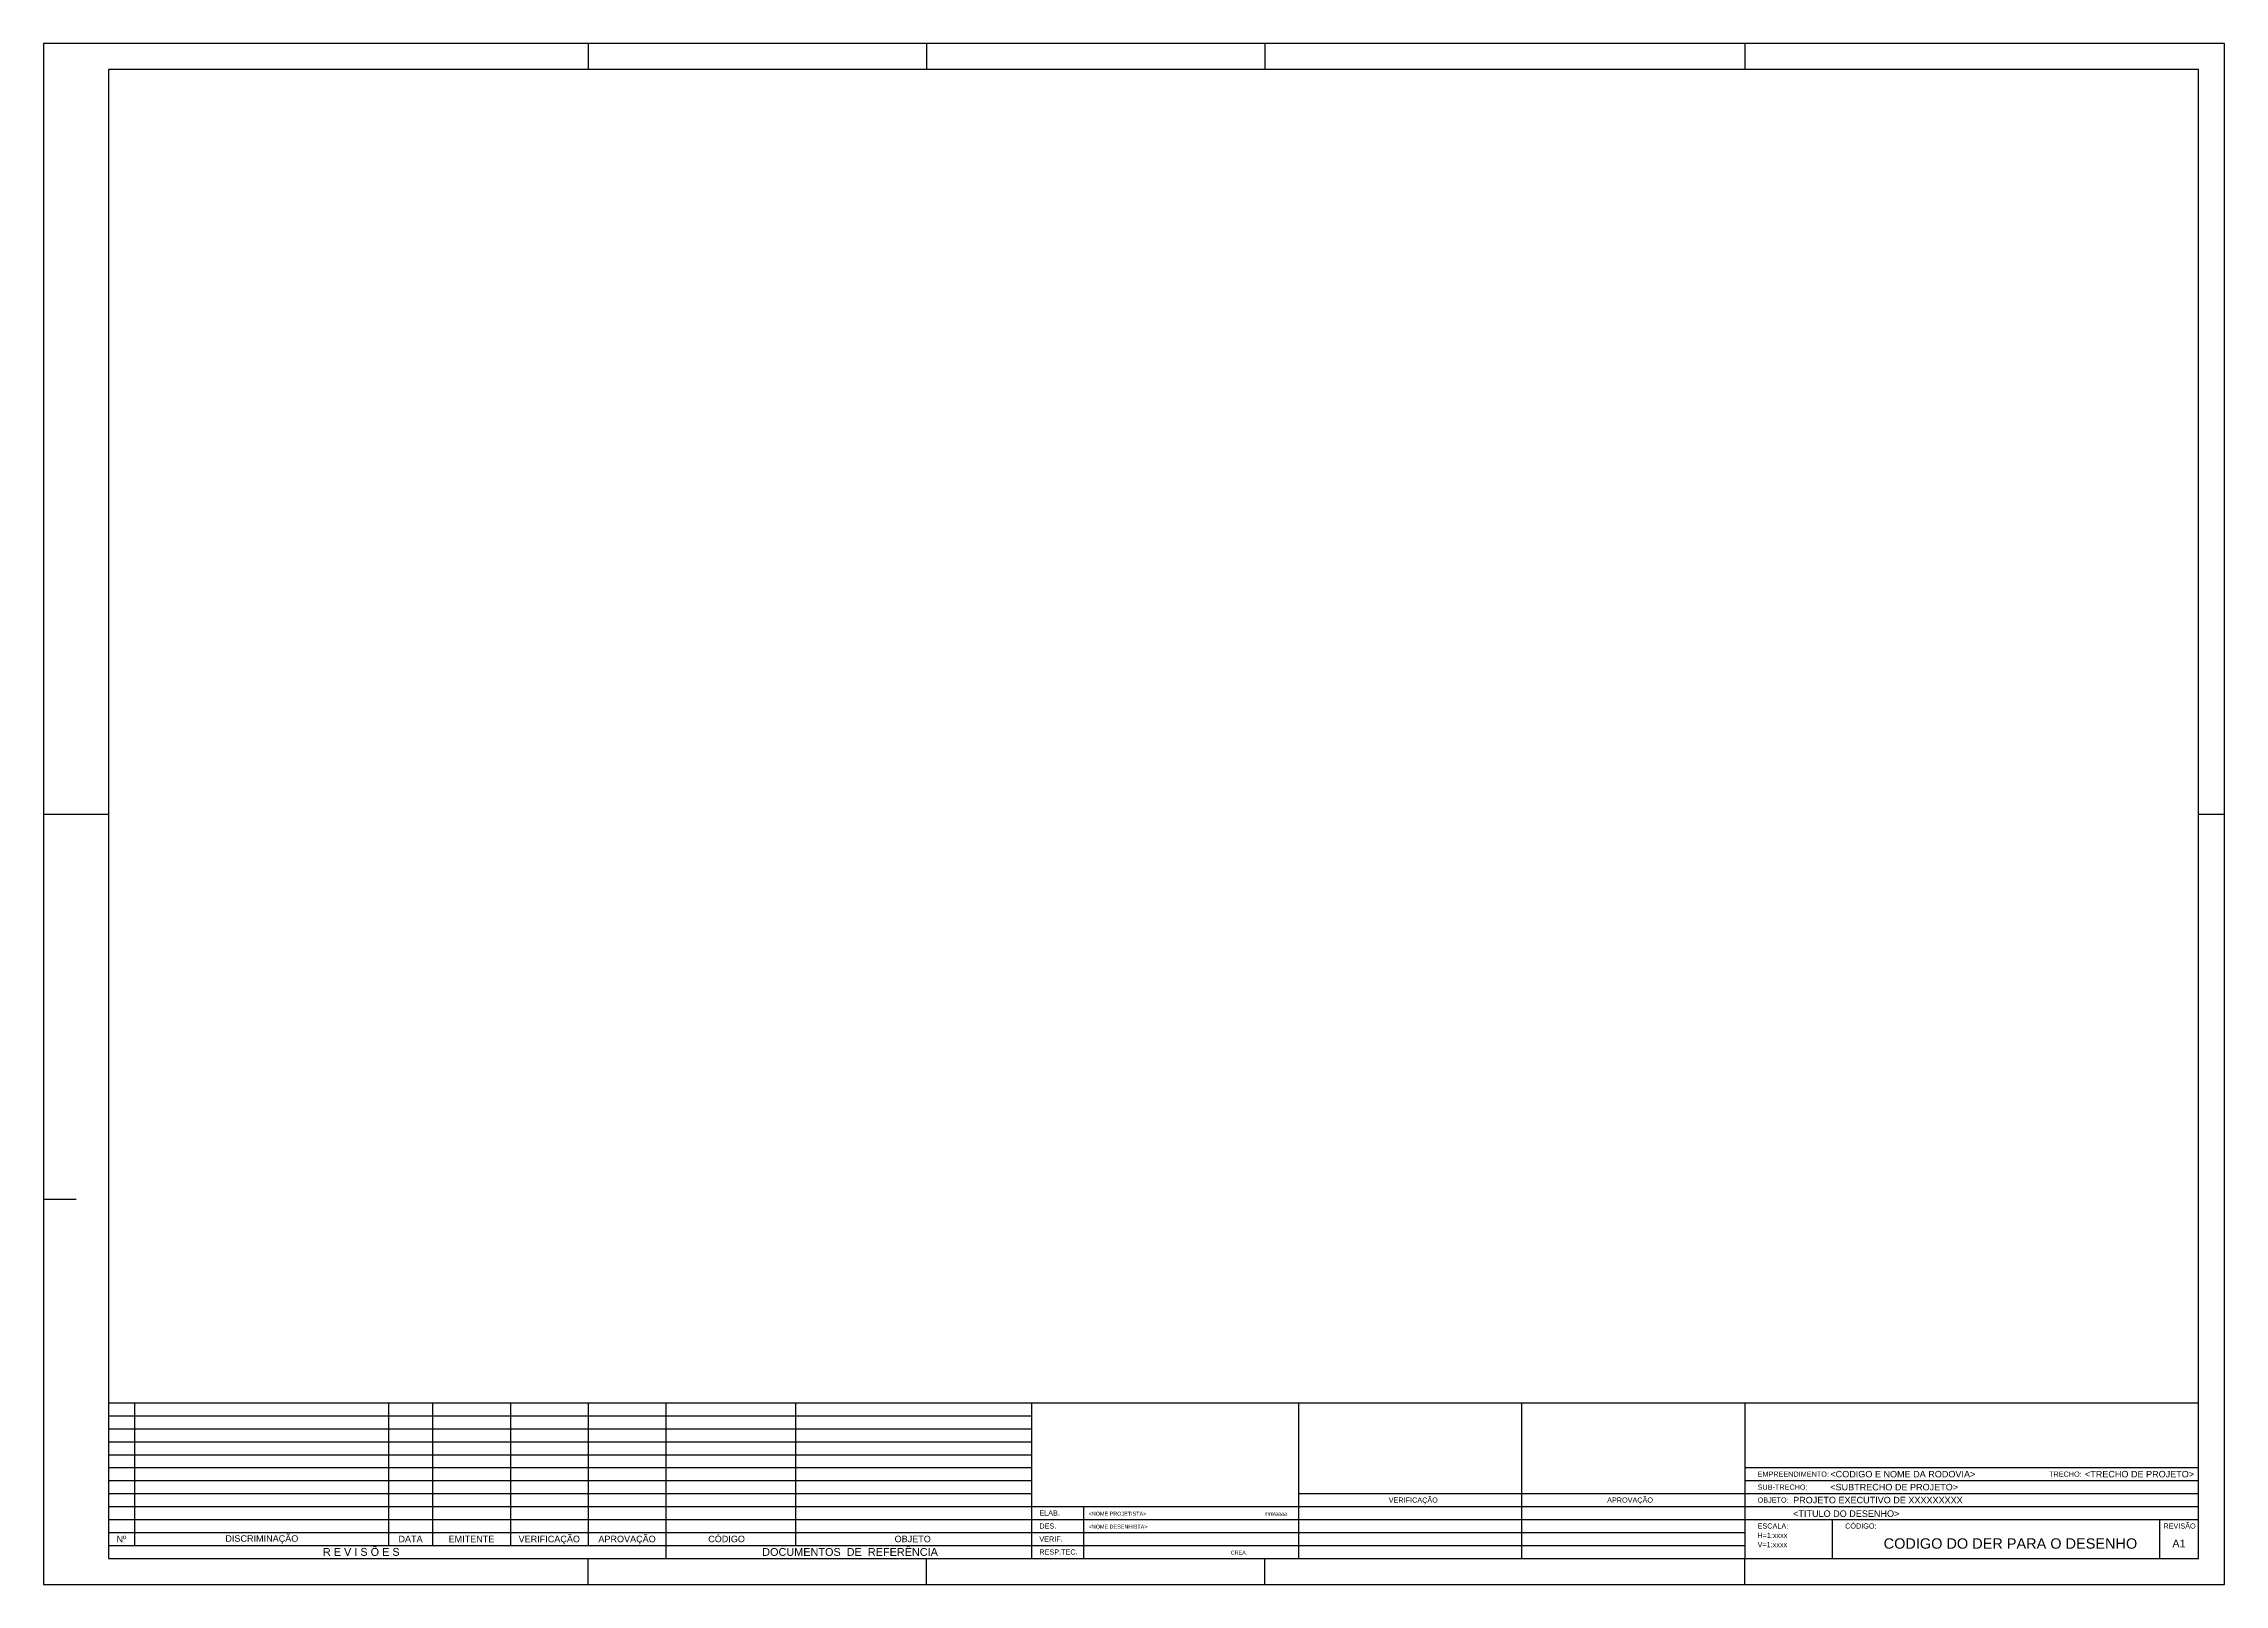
# Paper-space layout 'FORMATO_A1' of a CAD drawing. Header units: metres, sheet in millimetres. Extents: x 0 to 841, y 0 to 594.
import ezdxf
from ezdxf.enums import TextEntityAlignment as Align

# ---------------------------------------------------------------- set-up
doc = ezdxf.new("R2010")
doc.units = ezdxf.units.M
doc.header["$LTSCALE"] = 10
doc.layers.add('A-FORMATO', color=3, linetype='Continuous')
doc.styles.add('Arial', font='arial.ttf')
doc.styles.add('R80', font='arial.ttf')

# ---------------------------------------------------------------- blocks, each defined once
blk = doc.blocks.new('DER-A1')
at = {"layer": 'A-FORMATO'}
for p, q in [((210, 594), (210, 584)), ((340.5, 594), (340.5, 584)), ((471, 594), (471, 584)), ((656, 594), (656, 584)), ((0, 297), (25, 297)), ((831, 297), (841, 297)), ((0, 148.5), (12.5, 148.5)), ((25, 65), (381, 65)), ((25, 60), (381, 60)), ((25, 55), (381, 55)), ((25, 50), (381, 50)), ((25, 45), (381, 45)), ((25, 40), (381, 40)), ((25, 35), (381, 35)), ((656, 40), (831, 40)), ((656, 35), (831, 35)), ((25, 30), (381, 30)), ((484, 30), (656, 30)), ((656, 30), (831, 30)), ((25, 25), (656, 25)), ((25, 20), (656, 20)), ((25, 15), (656, 15)), ((210, 0), (210, 10)), ((340.5, 0), (340.5, 10)), ((471, 0), (471, 10)), ((656, 0), (656, 10))]:
    blk.add_line(p, q, dxfattribs=at)
at = {"layer": 'A-FORMATO', "color": 6}
for p, q in [((25, 70), (831, 70)), ((240, 70), (240, 10)), ((381, 70), (381, 10)), ((484, 70), (484, 10)), ((570, 70), (570, 10)), ((656, 70), (656, 10)), ((656, 45), (831, 45)), ((484, 35), (656, 35)), ((381, 30), (484, 30)), ((401, 30), (401, 10)), ((656, 25), (831, 25)), ((689.74, 25), (689.74, 10)), ((816, 25), (816, 10))]:
    blk.add_line(p, q, dxfattribs=at)
at = {"layer": 'A-FORMATO', "color": 4}
for p, q in [((35, 70), (35, 15)), ((133, 70), (133, 15)), ((150, 70), (150, 15)), ((180, 70), (180, 15)), ((210, 70), (210, 15)), ((290, 70), (290, 15))]:
    blk.add_line(p, q, dxfattribs=at)
at = {"layer": 'A-FORMATO'}
blk.add_lwpolyline([(841, 594), (0, 594), (0, 0), (841, 0)], close=True, dxfattribs=at)
at = {"layer": 'A-FORMATO', "color": 6}
blk.add_lwpolyline([(831, 584), (25, 584), (25, 10), (831, 10)], close=True, dxfattribs=at)
at = {"layer": 'A-FORMATO', "style": 'Arial'}
for s, height, p in [('EMPREENDIMENTO:', 2, (661, 41.5)), ('TRECHO:', 2, (773.4, 41.5)), ('SUB-TRECHO:', 2, (661, 36.5)), ('ELAB.', 2, (384, 26.5)), ('OBJETO:', 2, (661, 31.5)), ('VERIF.', 2, (384, 16.5)), ('DES.', 2, (384, 21.5)), ('ESCALA:', 2, (661, 21.5)), ('CÓDIGO:', 2, (694.74, 21.5)), ('REVISÃO', 2, (817.5, 21.5)), ('RESP.TEC.', 2, (384, 11.5)), ('CREA:', 1.5, (457.79, 11.5))]:
    blk.add_text(s, height=height, dxfattribs=at).set_placement(p)
for s, height, p in [('VERIFICAÇÃO', 2, (528.2, 31.5)), ('APROVAÇÃO', 2, (611.81, 31.5)), ('Nº', 2.5, (30, 16.25)), ('DISCRIMINAÇÃO', 2.5, (84.16, 16.43)), ('EMITENTE', 2.5, (165, 16.25)), ('VERIFICAÇÃO', 2.5, (195, 16.25)), ('APROVAÇÃO', 2.5, (225, 16.25)), ('CÓDIGO', 2.5, (263.37, 16.25)), ('OBJETO', 2.5, (335.17, 16.25)), ('R E V I S Õ E S', 3, (122.5, 11)), ('DOCUMENTOS  DE  REFERÊNCIA', 3, (311, 11))]:
    blk.add_text(s, height=height, dxfattribs=at).set_placement(p, align=Align.CENTER)
at = {"layer": 'A-FORMATO', "color": 2, "style": 'Arial'}
blk.add_text('DATA', height=2.5, dxfattribs=at).set_placement((141.5, 16.25), align=Align.CENTER)
at = {"layer": 'A-FORMATO'}
for tag, style, p in [('K', 'R80', (29.67, 66.5)), ('000/0000', 'R80', (141.5, 66.76)), ('NOME', 'Arial', (165.21, 66.5)), ('NOME', 'Arial', (195.21, 66.5)), ('NOME', 'Arial', (225.21, 66.5)), ('J', 'R80', (29.67, 61.5)), ('000/0000', 'R80', (141.5, 61.76)), ('NOME', 'Arial', (165.21, 61.5)), ('NOME', 'Arial', (195.21, 61.5)), ('NOME', 'Arial', (225.21, 61.5)), ('H', 'R80', (29.67, 51.5)), ('I', 'R80', (29.67, 56.5)), ('000/0000', 'R80', (141.5, 56.76)), ('000/0000', 'R80', (141.5, 51.76)), ('NOME', 'Arial', (165.21, 56.5)), ('NOME', 'Arial', (165.21, 51.5)), ('NOME', 'Arial', (195.21, 56.5)), ('NOME', 'Arial', (195.21, 51.5)), ('NOME', 'Arial', (225.21, 56.5)), ('NOME', 'Arial', (225.21, 51.5)), ('G', 'R80', (29.67, 46.5)), ('F', 'R80', (29.67, 41.5)), ('000/0000', 'R80', (141.5, 46.76)), ('000/0000', 'R80', (141.5, 41.76)), ('NOME', 'Arial', (165.21, 46.5)), ('NOME', 'Arial', (165.21, 41.5)), ('NOME', 'Arial', (195.21, 46.5)), ('NOME', 'Arial', (195.21, 41.5)), ('NOME', 'Arial', (225.21, 46.5)), ('NOME', 'Arial', (225.21, 41.5)), ('E', 'R80', (29.67, 36.5)), ('000/0000', 'R80', (141.5, 36.76)), ('000/0000', 'R80', (141.5, 31.76)), ('NOME', 'Arial', (165.21, 36.5)), ('NOME', 'Arial', (195.21, 36.5)), ('NOME', 'Arial', (225.21, 36.5)), ('C', 'R80', (29.67, 26.5)), ('D', 'R80', (29.67, 31.5)), ('000/0000', 'R80', (141.5, 26.76)), ('NOME', 'Arial', (165.21, 31.5)), ('NOME', 'Arial', (165.21, 26.5)), ('NOME', 'Arial', (195.21, 31.5)), ('NOME', 'Arial', (195.21, 26.5)), ('NOME', 'Arial', (225.21, 31.5)), ('NOME', 'Arial', (225.21, 26.5)), ('B', 'R80', (29.67, 21.5)), ('000/0000', 'R80', (141.5, 21.76)), ('NOME', 'Arial', (165.21, 21.5)), ('NOME', 'Arial', (195.21, 21.5)), ('NOME', 'Arial', (225.21, 21.5)), ('ESCALAH', 'Arial', (666.69, 17.9)), ('ESCALAV', 'Arial', (666.69, 14.33))]:
    blk.add_attdef(tag, text='', height=2, dxfattribs=dict(at, style=style)).set_placement(p, align=Align.CENTER)
for tag, p, height, style in [('ONDEINDICADO', (42.39, 66.5), 2, 'R80'), ('CÓDIGO10', (242.74, 66.67), 2, 'Arial'), ('OBJETO10', (291.76, 66.67), 2, 'Arial'), ('ONDEINDICADO', (42.39, 61.5), 2, 'R80'), ('CÓDIGO9', (242.74, 61.67), 2, 'Arial'), ('CÓDIGO8', (242.74, 56.67), 2, 'Arial'), ('OBJETO9', (291.76, 61.67), 2, 'Arial'), ('ONDEINDICADO', (42.39, 56.5), 2, 'R80'), ('ONDEINDICADO', (42.39, 51.5), 2, 'R80'), ('CÓDIGO7', (242.74, 51.67), 2, 'Arial'), ('OBJETO8', (291.76, 56.67), 2, 'Arial'), ('OBJETO7', (291.76, 51.67), 2, 'Arial'), ('ONDEINDICADO', (42.39, 46.5), 2, 'R80'), ('ONDEINDICADO', (42.39, 41.5), 2, 'R80'), ('CÓDIGO6', (242.74, 46.67), 2, 'Arial'), ('CÓDIGO5', (242.74, 41.67), 2, 'Arial'), ('OBJETO6', (291.76, 46.67), 2, 'Arial'), ('OBJETO5', (291.76, 41.67), 2, 'Arial'), ('EMPREENDIMENTO', (689.06, 41.25), 2.5, 'Arial'), ('ONDEINDICADO', (42.39, 36.5), 2, 'R80'), ('CÓDIGO4', (242.74, 36.67), 2, 'Arial'), ('CÓDIGO3', (242.74, 31.67), 2, 'Arial'), ('OBJETO4', (291.76, 36.67), 2, 'Arial'), ('OBJETO3', (291.76, 31.67), 2, 'Arial'), ('OBJETO', (674.7, 31.25), 2.5, 'Arial'), ('SUB-TRECHO', (689.01, 36.25), 2.5, 'Arial'), ('ONDEINDICADO', (42.39, 31.5), 2, 'R80'), ('ONDEINDICADO', (42.39, 26.5), 2, 'R80'), ('CÓDIGO2', (242.74, 26.67), 2, 'Arial'), ('OBJETO2', (291.76, 26.67), 2, 'Arial'), ('PROJ.', (403, 26.5), 1.5, 'Arial'), ("OBJETO''", (674.7, 26.02), 2.5, 'Arial'), ('ONDEINDICADO', (42.39, 21.5), 2, 'R80'), ('CÓDIGO1', (242.74, 21.67), 2, 'Arial'), ('OBJETO1', (291.76, 21.67), 2, 'Arial'), ('DESENHISTA', (403, 21.5), 1.5, 'Arial')]:
    blk.add_attdef(tag, p, '', height=height, dxfattribs=dict(at, style=style))
at = {"layer": 'A-FORMATO', "style": 'Arial'}
for tag, height, p in [('TRECHO', 2.5, (829.33, 41.25)), ('MES/ANO', 1.5, (479.58, 26.5))]:
    blk.add_attdef(tag, text='', height=height, dxfattribs=at).set_placement(p, align=Align.RIGHT)
at = {"layer": 'A-FORMATO', "style": 'Arial', "flags": 2}
for tag, p in [('VERIFICADO', (403, 16.5)), ('RESPONSAVEL', (403, 11.5)), ('CREA', (464.85, 11.5))]:
    blk.add_attdef(tag, p, '', height=1.5, dxfattribs=at)
at = {"layer": 'A-FORMATO', "style": 'Arial'}
for tag, height, p in [('CODIGO', 4, (758.5, 15.75)), ('REV', 3, (823.5, 15.75))]:
    blk.add_attdef(tag, text='', height=height, dxfattribs=at).set_placement(p, align=Align.MIDDLE)

psp = doc.layouts.new('FORMATO_A1')

# ---------------------------------------------------------------- block references
psp.add_blockref('DER-A1', (0, 0)).add_auto_attribs({'EMPREENDIMENTO': '<CODIGO E NOME DA RODOVIA>', 'TRECHO': '<TRECHO DE PROJETO>', 'SUB-TRECHO': '<SUBTRECHO DE PROJETO>', 'OBJETO': 'PROJETO EXECUTIVO DE XXXXXXXXX', "OBJETO''": '<TITULO DO DESENHO>', 'ESCALAV': 'V=1:xxxx', 'CODIGO': 'CODIGO DO DER PARA O DESENHO', 'REV': 'A1', 'PROJ.': '<NOME PROJETISTA>', 'MES/ANO': 'mm/aaaa', 'DESENHISTA': '<NOME DESENHISTA>', 'ESCALAH': 'H=1:xxxx'})

doc.saveas('drawing.dxf')
